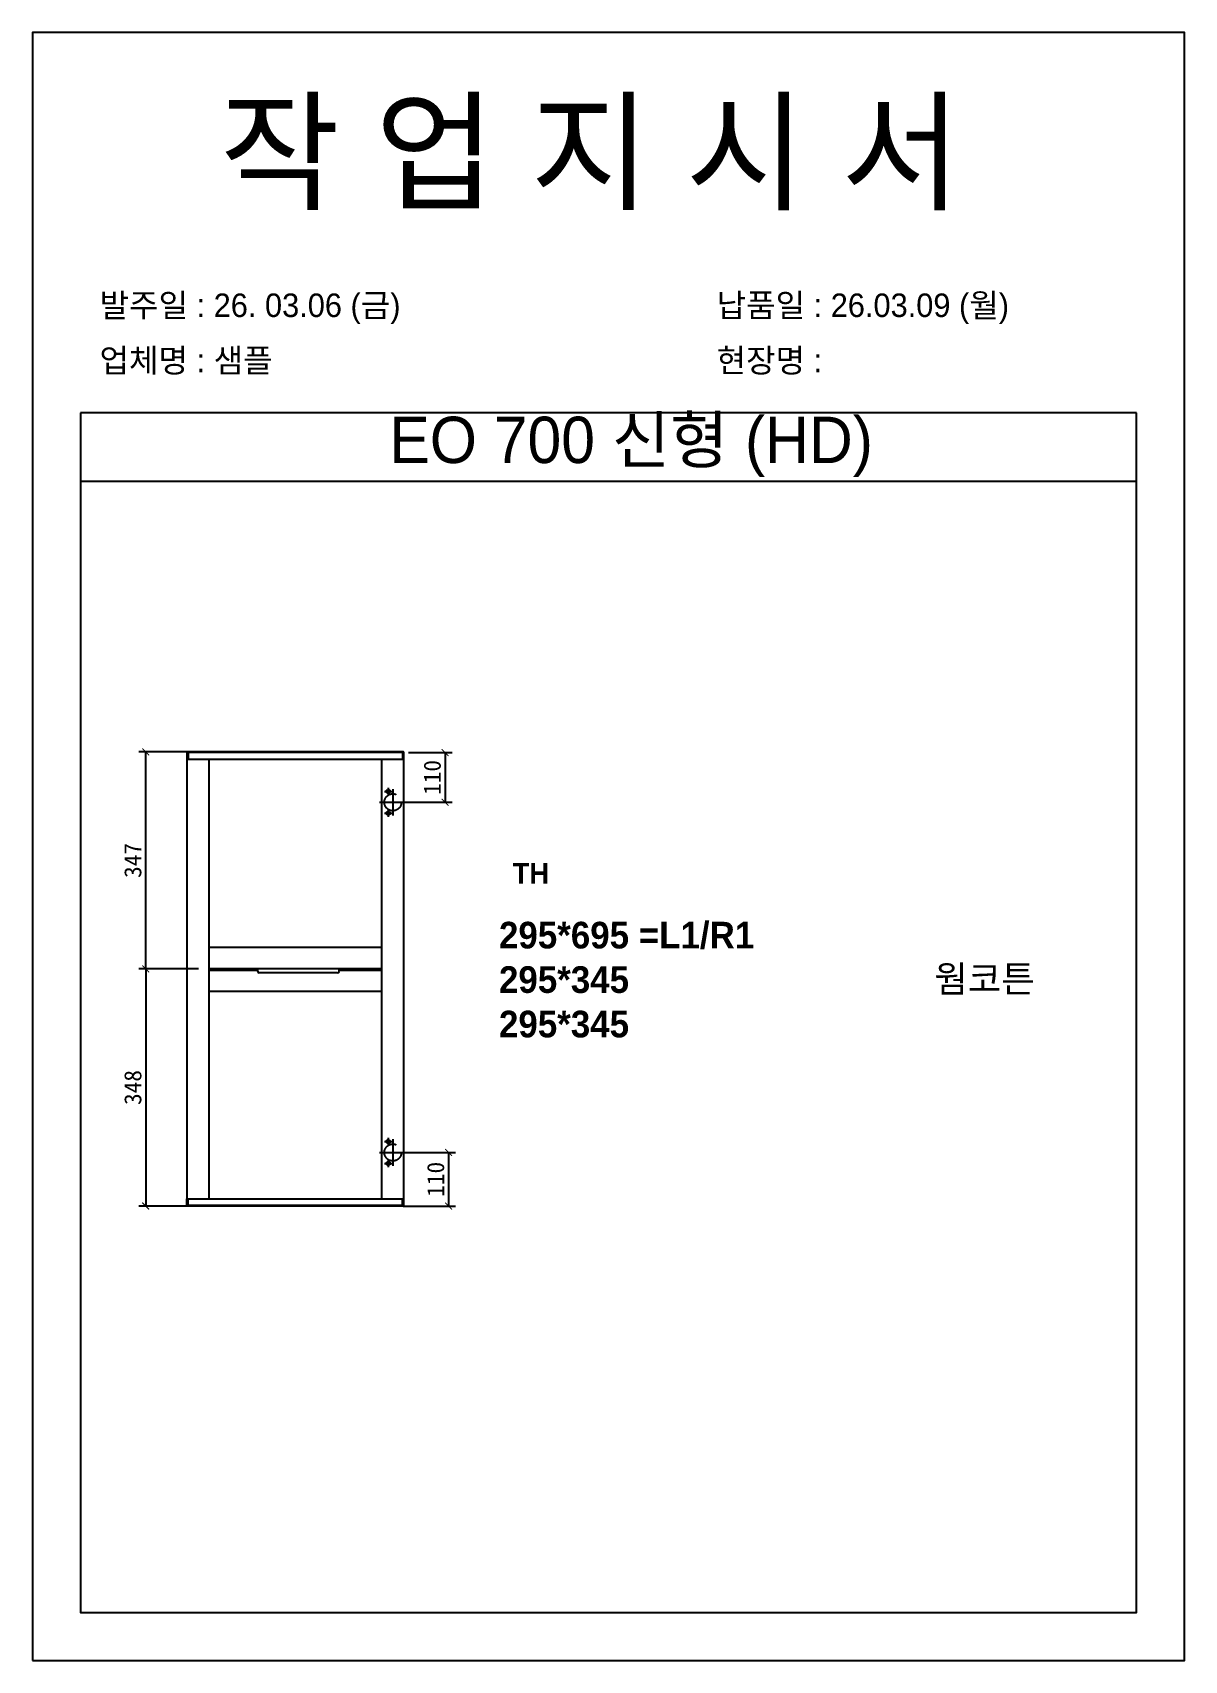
# Model space of a CAD drawing. Header units: millimetres. Extents: x -44117 to 256353, y -2095463 to 65325.
# Drawn here: x 110882 to 112562, y -759403 to -757027 of the extents above; entities that cross this region are included whole.
import ezdxf

# ---------------------------------------------------------------- set-up
doc = ezdxf.new("R2010")
doc.units = ezdxf.units.MM
doc.header["$LTSCALE"] = 10
doc.linetypes.add('CENTER', pattern=[50.8, 31.75, -6.35, 6.35, -6.35])
doc.linetypes.add('HIDDEN', pattern=[9.525, 6.35, -3.175])
doc.layers.add('CENTER', color=4, linetype='CENTER')
doc.layers.add('HIDDEN', color=3, linetype='HIDDEN')
doc.styles.add('MtX_Gulim', font='')
doc.styles.get('MtX_Gulim').set_extended_font_data('Gulim', bold=True)
doc.dimstyles.new('ISO-25', dxfattribs={"dimtxt": 2.5, "dimasz": 2.5, "dimexe": 1, "dimexo": 1, "dimtad": 1, "dimtxsty": 'Standard', "dimblk": 'ARCHTICK', "dimcen": 2.5, "dimadec": 0, "dimazin": 0, "dimtfac": 1, "dimtmove": 0, "dimatfit": 3, "dimfxl": 0, "dimarcsym": 0})

msp = doc.modelspace()

# ---------------------------------------------------------------- texts
at = {"linetype": 'Continuous', "style": 'MtX_Gulim'}
msp.add_text('TH', height=30.315933, dxfattribs=at).set_placement((111582.39708, -758269.56476))
at = {"attachment_point": 1}
for s, width, gutter_width, heights, insert, char_height in [('{\\fGulim|b0|i0|c129|p50;작 업 지 시 서}', 3307.3198183, 12.5, [-155.84554], (111154.85294, -757131.3168), 140), ('\\pt11;{\\fGulim|b0|i0|c129|p50;발주일 : 26. 03.06 (금)}', 3307.3198183, 12.5, [34.50412], (110979.64358, -757408.03722), 34.3), ('{\\fGulim|b0|i0|c129|p50;납품일 : 26.03.09 (월)}', 3307.3198183, 12.5, [35.09023], (111879.62156, -757408.03722), 34.3), ('{\\fGulim|b0|i0|c129|p50;업체명 : 샘플}', 3307.3198183, 12.5, [36.11279], (110979.64358, -757488.6934), 34.3), ('{\\fGulim|b0|i0|c129|p50;현장명 : }', 3307.3198183, 12.5, [-38.2735], (111879.62156, -757488.6934), 34.3), ('{\\fGulim|b0|i0|c129|p50;EO 700 신형 (HD)}', 1597.0710432, 6.03612, [-85.06834], (111402.40235, -757587.85272), 67.6045736), ('{\\f굴림|b1|i0|c129|p50;295*695 =L1/R1\\P\\C1;295*345\\P295*345}', 11769.5052121, 151.36626, [-173.4019], (111562.30675, -758325.05741), 38.9227538), ('{\\f굴림|b1|i0|c129|p50;웜코튼}', 11769.5052121, 151.36626, [-42.01186], (112197.34868, -758388.91014), 38.9227538)]:
    msp.add_mtext_dynamic_manual_height_columns(s, width=width, gutter_width=gutter_width, heights=heights, dxfattribs=dict(at, insert=insert, char_height=char_height))

# ---------------------------------------------------------------- blocks, each defined once
blk = doc.blocks.new('_ArchTick')
at = {"color": 0, "linetype": 'ByBlock', "const_width": 0.15}
blk.add_lwpolyline([(-0.5, -0.5), (0.5, 0.5)], dxfattribs=at)
blk = doc.blocks.new('*D5042')
at = {"color": 0, "lineweight": -2}
for p, q in [((111430.2, -758078.1), (111493.8, -758078.1)), ((111483.8, -758078.1), (111483.8, -758150.6)), ((111422.5, -758150.6), (111493.8, -758150.6))]:
    blk.add_line(p, q, dxfattribs=at)
at = {"layer": 'Defpoints', "color": 0}
for p in [(111415.2, -758078.1), (111407.5, -758150.6), (111483.8, -758150.6)]:
    blk.add_point(p, dxfattribs=at)
at = {"color": 0, "lineweight": -2, "xscale": 10, "yscale": 10, "zscale": 10}
for p, rotation in [((111483.8, -758078.1), 90), ((111483.8, -758150.6), 270)]:
    blk.add_blockref('_ArchTick', p, dxfattribs=dict(at, rotation=rotation))
at = {"color": 0, "insert": (111465.1, -758114.4), "char_height": 25, "attachment_point": 5, "rotation": 90}
blk.add_mtext('110', dxfattribs=at)
blk = doc.blocks.new('*D5043')
at = {"color": 0, "lineweight": -2}
for p, q in [((111422.5, -758661.8), (111498.8, -758661.8)), ((111488.8, -758661.8), (111488.8, -758739.9)), ((111422.5, -758739.9), (111498.8, -758739.9))]:
    blk.add_line(p, q, dxfattribs=at)
at = {"layer": 'Defpoints', "color": 0}
for p in [(111407.5, -758661.8), (111407.5, -758739.9), (111488.8, -758739.9)]:
    blk.add_point(p, dxfattribs=at)
at = {"color": 0, "lineweight": -2, "xscale": 10, "yscale": 10, "zscale": 10}
for p, rotation in [((111488.8, -758661.8), 90), ((111488.8, -758739.9), 270)]:
    blk.add_blockref('_ArchTick', p, dxfattribs=dict(at, rotation=rotation))
at = {"color": 0, "insert": (111470.1, -758700.9), "char_height": 25, "attachment_point": 5, "rotation": 90}
blk.add_mtext('110', dxfattribs=at)
blk = doc.blocks.new('*D5044')
at = {"color": 0, "lineweight": -2}
for p, q in [((111124.1, -758393.9), (111037.1, -758393.9)), ((111047.1, -758393.9), (111047.1, -758739.9)), ((111124.1, -758739.9), (111037.1, -758739.9))]:
    blk.add_line(p, q, dxfattribs=at)
at = {"layer": 'Defpoints', "color": 0}
for p in [(111139.1, -758393.9), (111047.1, -758739.9), (111139.1, -758739.9)]:
    blk.add_point(p, dxfattribs=at)
at = {"color": 0, "lineweight": -2, "xscale": 10, "yscale": 10, "zscale": 10}
for p, rotation in [((111047.1, -758393.9), 90), ((111047.1, -758739.9), 270)]:
    blk.add_blockref('_ArchTick', p, dxfattribs=dict(at, rotation=rotation))
at = {"color": 0, "insert": (111028.4, -758566.9), "char_height": 25, "attachment_point": 5, "rotation": 90}
blk.add_mtext('348', dxfattribs=at)
blk = doc.blocks.new('*D5045')
at = {"color": 0, "lineweight": -2}
for p, q in [((111124.1, -758077.1), (111037.1, -758077.1)), ((111047.1, -758393.9), (111047.1, -758077.1)), ((111124.1, -758393.9), (111037.1, -758393.9))]:
    blk.add_line(p, q, dxfattribs=at)
at = {"layer": 'Defpoints', "color": 0}
for p in [(111047.1, -758077.1), (111139.1, -758077.1), (111139.1, -758393.9)]:
    blk.add_point(p, dxfattribs=at)
at = {"color": 0, "lineweight": -2, "xscale": 10, "yscale": 10, "zscale": 10}
for p, rotation in [((111047.1, -758077.1), 90), ((111047.1, -758393.9), 270)]:
    blk.add_blockref('_ArchTick', p, dxfattribs=dict(at, rotation=rotation))
at = {"color": 0, "insert": (111028.4, -758235.5), "char_height": 25, "attachment_point": 5, "rotation": 90}
blk.add_mtext('347', dxfattribs=at)

# ---------------------------------------------------------------- dimensions: what is measured, and where the dimension line sits
for base, p1, p2, text, picture, middle in [((111047.11401, -758077.078), (111139.12404, -758393.90686), (111139.12404, -758077.078), '347', '*D5045', (111028.36401, -758235.49243)), ((111483.82511, -758150.64974), (111415.20249, -758078.07207), (111407.52364, -758150.64974), '110', '*D5042', (111465.07511, -758114.3609)), ((111047.11401, -758739.92892), (111139.12404, -758393.90686), (111139.12404, -758739.92892), '348', '*D5044', (111028.36401, -758566.91789)), ((111488.82511, -758739.92892), (111407.52364, -758661.82322), (111407.52364, -758739.92892), '110', '*D5043', (111470.07511, -758700.87607))]:
    dim = msp.add_linear_dim(base=base, p1=p1, p2=p2, angle=90, text=text, dimstyle='ISO-25', override={"dimscale": 10, "dimasz": 1, "dimexo": 1.5, "dimtxsty": 'Standard'})
    dim.commit()
    dim.dimension.update_dxf_attribs({"geometry": picture, "text_midpoint": middle})

# ---------------------------------------------------------------- linework, layer by layer
for p, q in [((112492.04633, -757582.32401), (110952.04633, -757582.32401)), ((112492.04633, -757682.32401), (110952.04633, -757682.32401)), ((111107.1717, -758077.43302), (111107.1717, -758739.5739)), ((111107.1717, -758077.43302), (111107.1717, -758087.7322)), ((111423.14478, -758078.07207), (111107.1717, -758078.07207)), ((111422.78975, -758077.078), (111107.52673, -758077.078)), ((111108.94683, -758077.078), (111108.94683, -758087.7322)), ((111421.36965, -758077.078), (111421.36965, -758087.7322)), ((111423.14478, -758077.43302), (111423.14478, -758087.7322)), ((111107.1717, -758087.7322), (111423.14478, -758087.7322)), ((111139.12404, -758087.7322), (111139.12404, -758729.27471)), ((111391.19245, -758087.7322), (111391.19245, -758729.27471)), ((111423.14478, -758087.7322), (111423.14478, -758739.5739)), ((111107.1717, -758729.27471), (111423.14478, -758729.27471)), ((111107.1717, -758739.5739), (111107.1717, -758729.27471)), ((111423.14478, -758738.93485), (111107.1717, -758738.93485)), ((111422.78975, -758739.92892), (111107.52673, -758739.92892)), ((111108.94683, -758739.92892), (111108.94683, -758729.27471)), ((111421.36965, -758739.92892), (111421.36965, -758729.27471)), ((111423.14478, -758739.5739), (111423.14478, -758729.27471))]:
    msp.add_line(p, q)
at = {"ltscale": 10}
for p, q in [((111391.19245, -758362.80881), (111139.12404, -758362.80881)), ((111391.19245, -758393.90686), (111139.12404, -758393.90686)), ((111210.48425, -758397.45929), (111210.48425, -758393.90686)), ((111329.06291, -758397.45929), (111329.06291, -758393.90686)), ((111139.12404, -758395.64544), (111210.48425, -758395.64544)), ((111326.93275, -758399.58945), (111212.6144, -758399.58945)), ((111329.06291, -758395.64544), (111391.19245, -758395.64544)), ((111391.19245, -758426.71108), (111139.12404, -758426.71108))]:
    msp.add_line(p, q, dxfattribs=at)
msp.add_lwpolyline([(110882.04633, -759403.15429), (112562.04633, -759403.15429), (112562.04633, -757027.15429), (110882.04633, -757027.15429)], close=True)
msp.add_lwpolyline([(110952.04633, -757582.32401), (110952.04633, -759333.15429), (112492.04633, -759333.15429), (112492.04633, -757582.32401)])
for centre, start, end in [((111107.52673, -758077.43302), 90, 180), ((111422.78975, -758077.43302), 0, 90), ((111107.52673, -758739.5739), 180, 270), ((111422.78975, -758739.5739), 270, 0)]:
    msp.add_arc(centre, 0.35503, start, end)
for centre, start, end in [((111212.6144, -758397.45929), 180, 270), ((111326.93275, -758397.45929), 270, 0)]:
    msp.add_arc(centre, 2.13016, start, end, dxfattribs=at)
at = {"layer": 'CENTER'}
for p, q in [((111400.77815, -758129.34818), (111400.77815, -758139.99896)), ((111407.52364, -758131.28474), (111407.52364, -758170.01473)), ((111388.15864, -758150.64974), (111426.88863, -758150.64974)), ((111395.45276, -758134.67357), (111406.10354, -758134.67357)), ((111395.45276, -758166.62591), (111406.10354, -758166.62591)), ((111400.77815, -758161.30052), (111400.77815, -758171.9513)), ((111395.45276, -758645.84706), (111406.10354, -758645.84706)), ((111400.77815, -758640.52167), (111400.77815, -758651.17244)), ((111407.52364, -758642.45822), (111407.52364, -758681.18821)), ((111388.15864, -758661.82322), (111426.88863, -758661.82322)), ((111395.45276, -758677.79939), (111406.10354, -758677.79939)), ((111400.77815, -758672.474), (111400.77815, -758683.12478))]:
    msp.add_line(p, q, dxfattribs=at)
at = {"layer": 'HIDDEN'}
for centre, radius in [((111400.77815, -758134.67357), 2.7692), ((111407.52364, -758150.64974), 12.42591), ((111400.77815, -758166.62591), 2.7692), ((111407.52364, -758661.82322), 12.42591), ((111400.77815, -758645.84706), 2.7692), ((111400.77815, -758677.79939), 2.7692)]:
    msp.add_circle(centre, radius, dxfattribs=at)

msp.set_redraw_order([(e.dxf.handle, doc.entitydb.next_handle()) for e in msp.query("TEXT MTEXT ATTDEF DIMENSION ARC_DIMENSION")])  # texts and dimensions are drawn at this point

doc.saveas('drawing.dxf')
